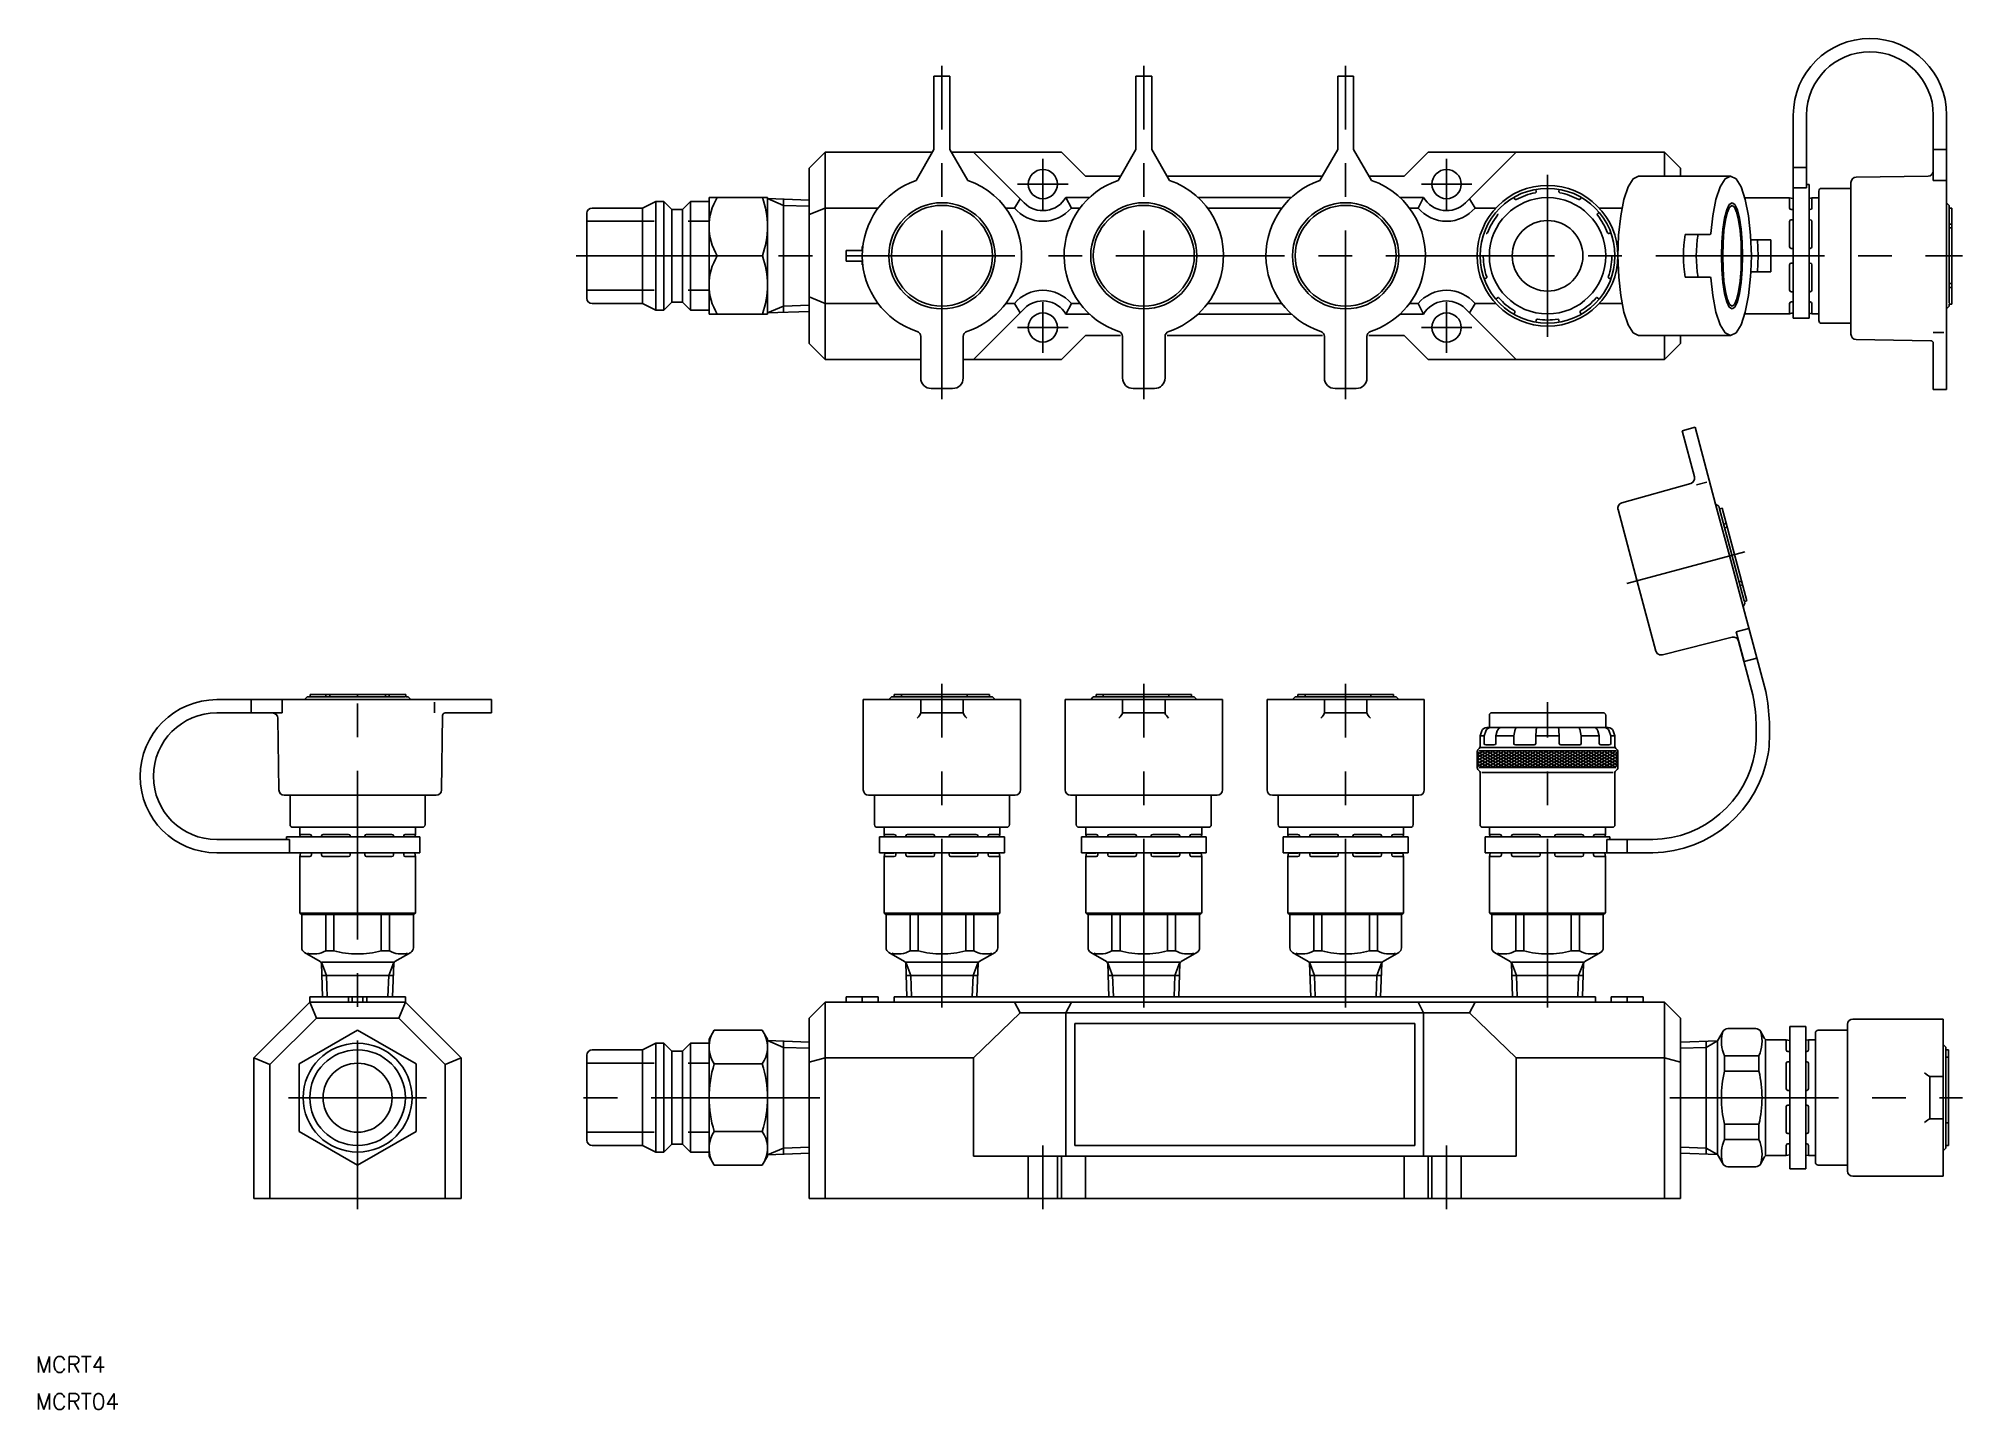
# Model space of a CAD drawing. Extents: x -60 to 302, y -59 to 199.
import ezdxf

# ---------------------------------------------------------------- set-up
doc = ezdxf.new("R2010")
doc.units = 0
doc.linetypes.add('CENTER', pattern=[50.8, 31.75, -6.35, 6.35, -6.35])
doc.linetypes.add('DASHED', pattern=[19.05, 12.7, -6.35])
doc.layers.get('0').update_dxf_attribs({"linetype": 'CONTINUOUS'})
doc.layers.add('CENTER', color=1, linetype='CENTER')
doc.styles.get("Standard").update_dxf_attribs({"font": 'txt.shx', "height": 3, "bigfont": 'bigfont.shx'})

msp = doc.modelspace()

# ---------------------------------------------------------------- texts
at = {"color": 7, "linetype": 'CONTINUOUS'}
for s, p in [('MCRT4', (-60.58, -51.73)), ('MCRT04', (-60.58, -58.73))]:
    msp.add_text(s, height=3, dxfattribs=at).set_placement(p)

# ---------------------------------------------------------------- linework, layer by layer
at = {"color": 7, "linetype": 'CONTINUOUS'}
for p, q in [((108.5, 178.55), (108.5, 192.35)), ((108.5, 192.35), (111.5, 192.35)), ((111.5, 192.35), (111.5, 178.55)), ((146.5, 178.55), (146.5, 192.35)), ((146.5, 192.35), (149.5, 192.35)), ((149.5, 192.35), (149.5, 178.55)), ((184.5, 178.55), (184.5, 192.35)), ((184.5, 192.35), (187.5, 192.35)), ((187.5, 192.35), (187.5, 178.55)), ((270.26, 171.35), (270.26, 185.05)), ((272.76, 185.05), (272.76, 171.35)), ((296.62, 174.55), (296.62, 185.05)), ((299.12, 185.05), (299.12, 172.75)), ((85, 175.05), (88, 178.05)), ((88, 139.05), (88, 178.05)), ((88, 178.05), (108.21, 178.05)), ((105.15, 172.75), (108.5, 178.55)), ((111.5, 178.55), (114.85, 172.75)), ((111.79, 178.05), (132.5, 178.05)), ((115.93, 178.05), (125.46, 168.52)), ((132.5, 178.05), (137, 173.55)), ((143.15, 172.75), (146.5, 178.55)), ((149.5, 178.55), (152.85, 172.75)), ((181.15, 172.75), (184.5, 178.55)), ((187.5, 178.55), (190.85, 172.75)), ((197, 173.55), (201.5, 178.05)), ((201.5, 178.05), (246, 178.05)), ((208.54, 168.52), (218.07, 178.05)), ((246, 178.05), (246, 173.55)), ((246, 178.05), (249, 175.05)), ((299.12, 178.55), (296.62, 178.55)), ((296.62, 178.55), (296.62, 172.75)), ((299.12, 172.75), (299.12, 178.55)), ((299.12, 178.55), (299.12, 178.55)), ((85, 158.55), (85, 175.05)), ((249, 175.05), (249, 173.55)), ((272.76, 175.2), (270.26, 175.2)), ((137, 173.55), (143.61, 173.55)), ((152.39, 173.55), (181.61, 173.55)), ((190.39, 173.55), (197, 173.55)), ((221.86, 170.67), (221.79, 171.06)), ((226.14, 170.67), (226.21, 171.06)), ((239.2, 171.54), (238.39, 169.16)), ((240.14, 173.04), (239.2, 171.54)), ((241.15, 173.55), (240.14, 173.04)), ((243.25, 173.55), (241.15, 173.55)), ((258.47, 173.55), (243.25, 173.55)), ((255.71, 169.16), (256.52, 171.54)), ((255.71, 169.16), (256.52, 171.54)), ((256.52, 171.54), (257.46, 173.04)), ((256.52, 171.54), (257.46, 173.04)), ((257.46, 173.04), (258.47, 173.55)), ((257.46, 173.04), (258.47, 173.55)), ((258.47, 173.55), (259.48, 173.04)), ((259.48, 173.04), (260.42, 171.54)), ((260.42, 171.54), (261.22, 169.16)), ((270.26, 160.2), (270.26, 171.35)), ((270.26, 171.35), (272.76, 171.35)), ((272.76, 171.35), (270.26, 171.35)), ((272.76, 171.35), (272.76, 171.95)), ((272.76, 171.95), (273.26, 171.95)), ((273.26, 171.95), (273.26, 146.8)), ((275.08, 158.55), (275.08, 170.75)), ((275.58, 171.25), (281.12, 171.25)), ((281.12, 143.77), (281.12, 172.35)), ((282.1, 173.35), (295.62, 173.55)), ((296.62, 172.75), (299.12, 172.75)), ((299.12, 172.75), (299.12, 168.55)), ((44.16, 167.55), (53.66, 167.55)), ((53.66, 167.55), (56.13, 168.8)), ((53.66, 167.55), (53.66, 158.55)), ((56.13, 168.8), (56.13, 158.55)), ((56.13, 168.8), (57.66, 168.8)), ((57.66, 168.8), (57.66, 158.55)), ((57.66, 168.8), (59.16, 167.3)), ((59.16, 167.3), (59.16, 158.55)), ((59.16, 167.3), (61.16, 167.3)), ((61.16, 167.3), (62.66, 168.8)), ((61.16, 167.3), (61.16, 158.55)), ((62.66, 168.8), (62.66, 158.55)), ((62.66, 168.8), (66.16, 168.8)), ((66.16, 168.8), (66.16, 169.55)), ((66.16, 169.55), (77.16, 169.55)), ((66.16, 168.8), (66.16, 158.55)), ((77.16, 169.55), (77.16, 169.28)), ((77.16, 169.31), (85, 169.03)), ((77.16, 169.28), (77.16, 158.55)), ((80.16, 158.55), (80.16, 169.2)), ((85, 166.31), (88, 167.55)), ((88, 167.55), (98, 167.55)), ((122, 167.55), (123.64, 167.55)), ((123.64, 167.55), (122, 167.55)), ((123.64, 167.55), (124.71, 169.28)), ((133.33, 169.55), (137.8, 169.55)), ((134.36, 167.55), (133.33, 169.55)), ((134.36, 167.55), (136, 167.55)), ((136, 167.55), (134.36, 167.55)), ((158.2, 169.55), (175.8, 169.55)), ((160, 167.55), (174, 167.55)), ((174, 167.55), (160, 167.55)), ((196.2, 169.55), (200.67, 169.55)), ((198, 167.55), (199.64, 167.55)), ((199.64, 167.55), (198, 167.55)), ((200.67, 169.55), (199.64, 167.55)), ((209.29, 169.28), (210.36, 167.55)), ((210.36, 167.55), (214.28, 167.55)), ((214.28, 167.55), (210.36, 167.55)), ((217.65, 169.55), (217.85, 169.2)), ((230.35, 169.55), (230.15, 169.2)), ((233.42, 166.46), (233.73, 166.71)), ((233.72, 167.55), (238.07, 167.55)), ((238.39, 169.16), (237.77, 166.05)), ((255.09, 166.05), (255.71, 169.16)), ((255.09, 166.05), (255.71, 169.16)), ((257.73, 167.21), (257.31, 165.62)), ((257.85, 166.78), (257.49, 165.27)), ((258.21, 168.21), (257.73, 167.21)), ((258.27, 167.73), (257.85, 166.78)), ((258.73, 168.55), (258.21, 168.21)), ((258.73, 168.05), (258.27, 167.73)), ((259.24, 168.21), (258.73, 168.55)), ((259.18, 167.73), (258.73, 168.05)), ((259.6, 166.78), (259.18, 167.73)), ((259.73, 167.21), (259.24, 168.21)), ((259.96, 165.27), (259.6, 166.78)), ((260.14, 165.62), (259.73, 167.21)), ((269.57, 169.45), (261.13, 169.45)), ((261.22, 169.16), (261.84, 166.05)), ((269.57, 169.45), (269.57, 167.54)), ((270.18, 169.33), (269.57, 169.45)), ((269.87, 167.24), (270.26, 167.24)), ((270.26, 169.33), (270.18, 169.33)), ((273.26, 169.35), (273.75, 169.45)), ((273.26, 167.24), (273.45, 167.24)), ((273.75, 167.54), (273.75, 169.45)), ((273.75, 169.45), (275.08, 169.45)), ((299.12, 168.55), (299.12, 158.55)), ((299.12, 168.55), (299.62, 168.05)), ((299.62, 168.05), (299.62, 167.5)), ((299.62, 167.5), (299.62, 149.6)), ((299.62, 167.5), (300.12, 167.5)), ((300.12, 167.5), (300.12, 149.47)), ((43.16, 158.55), (43.16, 166.55)), ((237.77, 166.05), (237.38, 162.44)), ((254.73, 162.74), (255.09, 166.05)), ((254.73, 162.74), (255.09, 166.05)), ((254.73, 162.74), (255.09, 166.05)), ((256.99, 163.55), (256.79, 161.14)), ((257.31, 165.62), (256.99, 163.55)), ((257.21, 163.3), (257.04, 161.01)), ((257.49, 165.27), (257.21, 163.3)), ((260.24, 163.3), (259.96, 165.27)), ((260.46, 163.55), (260.14, 165.62)), ((260.42, 161.01), (260.24, 163.3)), ((260.66, 161.14), (260.46, 163.55)), ((261.84, 166.05), (262.23, 162.44)), ((269.57, 162.63), (269.57, 165.02)), ((269.87, 165.32), (270.26, 165.32)), ((273.26, 165.32), (273.45, 165.32)), ((273.75, 165.02), (273.75, 162.63)), ((300.12, 164.52), (299.62, 164.52)), ((300.12, 163.79), (299.62, 163.79)), ((92, 158.55), (92, 159.55)), ((92, 159.55), (95, 159.55)), ((95, 159.55), (95, 160.29)), ((95, 160.29), (95.09, 160.23)), ((235.93, 162.89), (235.56, 162.76)), ((237.38, 162.44), (237.25, 158.55)), ((249.91, 162.56), (254.53, 162.56)), ((252.33, 162.56), (252.33, 162.56)), ((254.73, 162.74), (254.73, 162.74)), ((256.79, 161.14), (256.73, 158.55)), ((257.04, 161.01), (256.98, 158.55)), ((260.48, 158.55), (260.42, 161.01)), ((260.73, 158.55), (260.66, 161.14)), ((262.23, 162.44), (262.37, 158.55)), ((266.03, 161.55), (262.26, 161.55)), ((263.64, 158.55), (263.54, 161.55)), ((266.03, 155.55), (266.03, 161.55)), ((269.57, 162.63), (269.57, 160.24)), ((269.87, 159.94), (270.26, 159.94)), ((270.26, 146.8), (270.26, 160.2)), ((273.26, 159.94), (273.45, 159.94)), ((273.75, 160.24), (273.75, 162.63)), ((43.16, 158.55), (43.16, 150.55)), ((53.66, 149.55), (53.66, 158.55)), ((56.13, 148.3), (56.13, 158.55)), ((57.66, 148.3), (57.66, 158.55)), ((59.16, 149.8), (59.16, 158.55)), ((61.16, 149.8), (61.16, 158.55)), ((62.66, 148.3), (62.66, 158.55)), ((66.16, 148.3), (66.16, 158.55)), ((76.22, 158.55), (67.72, 158.55)), ((77.16, 147.83), (77.16, 158.55)), ((80.16, 158.55), (80.16, 147.91)), ((85, 158.55), (85, 142.05)), ((92, 158.55), (92, 157.55)), ((92, 157.55), (95, 157.55)), ((95, 157.55), (95, 156.82)), ((95, 156.82), (95.09, 156.88)), ((211.7, 158.55), (211.3, 158.55)), ((236.3, 158.55), (236.7, 158.55)), ((237.25, 158.55), (237.4, 154.55)), ((256.73, 158.55), (256.79, 155.97)), ((256.79, 155.97), (256.99, 153.55)), ((256.98, 158.55), (257.04, 156.1)), ((257.04, 156.1), (257.21, 153.8)), ((260.24, 153.8), (260.42, 156.1)), ((260.42, 156.1), (260.48, 158.55)), ((260.46, 153.55), (260.66, 155.97)), ((260.66, 155.97), (260.73, 158.55)), ((262.37, 158.55), (262.26, 155.55)), ((263.54, 155.55), (263.64, 158.55)), ((269.57, 154.48), (269.57, 156.87)), ((269.87, 157.17), (270.26, 157.17)), ((273.26, 157.17), (273.45, 157.17)), ((273.75, 156.87), (273.75, 154.48)), ((275.08, 158.55), (275.08, 146.35)), ((299.12, 148.55), (299.12, 158.55)), ((300.12, 158.55), (299.62, 158.55)), ((212.07, 154.22), (212.44, 154.35)), ((235.93, 154.21), (235.56, 154.35)), ((237.4, 154.55), (237.77, 151.05)), ((254.53, 154.55), (249.91, 154.55)), ((252.33, 154.55), (252.33, 154.55)), ((255.09, 151.05), (254.73, 154.38)), ((255.09, 151.05), (254.73, 154.38)), ((256.99, 153.55), (257.31, 151.48)), ((257.21, 153.8), (257.49, 151.84)), ((259.96, 151.84), (260.24, 153.8)), ((260.14, 151.48), (260.46, 153.55)), ((262.23, 154.67), (261.84, 151.05)), ((262.26, 155.55), (262.23, 154.67)), ((262.26, 155.55), (266.03, 155.55)), ((269.57, 154.48), (269.57, 152.09)), ((273.75, 152.09), (273.75, 154.48)), ((300.12, 153.32), (299.62, 153.32)), ((300.12, 152.59), (299.62, 152.59)), ((44.16, 149.55), (53.66, 149.55)), ((53.66, 149.55), (56.13, 148.3)), ((57.66, 148.3), (59.16, 149.8)), ((59.16, 149.8), (61.16, 149.8)), ((61.16, 149.8), (62.66, 148.3)), ((85, 150.8), (88, 149.55)), ((88, 149.55), (98, 149.55)), ((115.93, 139.05), (125.46, 148.59)), ((122, 149.55), (123.64, 149.55)), ((122, 149.55), (123.64, 149.55)), ((123.64, 149.55), (124.71, 147.83)), ((134.36, 149.55), (133.33, 147.55)), ((134.36, 149.55), (136, 149.55)), ((134.36, 149.55), (136, 149.55)), ((160, 149.55), (174, 149.55)), ((160, 149.55), (174, 149.55)), ((198, 149.55), (199.64, 149.55)), ((198, 149.55), (199.64, 149.55)), ((200.67, 147.55), (199.64, 149.55)), ((208.54, 148.59), (218.07, 139.05)), ((209.29, 147.83), (210.36, 149.55)), ((210.36, 149.55), (214.28, 149.55)), ((210.36, 149.55), (214.28, 149.55)), ((214.58, 150.65), (214.27, 150.39)), ((233.42, 150.65), (233.73, 150.39)), ((233.72, 149.55), (238.07, 149.55)), ((237.77, 151.05), (238.39, 147.95)), ((255.71, 147.95), (255.09, 151.05)), ((257.31, 151.48), (257.73, 149.89)), ((257.49, 151.84), (257.85, 150.33)), ((257.73, 149.89), (258.21, 148.89)), ((257.85, 150.33), (258.27, 149.38)), ((258.21, 148.89), (258.73, 148.55)), ((258.27, 149.38), (258.73, 149.05)), ((258.73, 149.05), (259.18, 149.38)), ((258.73, 148.55), (259.24, 148.89)), ((259.18, 149.38), (259.6, 150.33)), ((259.24, 148.89), (259.73, 149.89)), ((259.6, 150.33), (259.96, 151.84)), ((259.73, 149.89), (260.14, 151.48)), ((261.84, 151.05), (261.22, 147.95)), ((269.57, 147.65), (269.57, 149.57)), ((269.87, 151.79), (270.26, 151.79)), ((269.87, 149.87), (270.26, 149.87)), ((273.26, 151.79), (273.45, 151.79)), ((273.26, 149.87), (273.45, 149.87)), ((273.75, 149.57), (273.75, 147.65)), ((299.62, 149.05), (299.12, 148.55)), ((299.12, 148.55), (299.12, 148.54)), ((299.12, 148.55), (299.12, 133.34)), ((300.12, 149.47), (299.62, 149.47)), ((299.62, 149.47), (299.62, 149.05)), ((56.13, 148.3), (57.66, 148.3)), ((62.66, 148.3), (66.16, 148.3)), ((66.16, 148.3), (66.16, 147.55)), ((66.16, 147.55), (77.16, 147.55)), ((77.16, 147.8), (85, 148.08)), ((77.16, 147.55), (77.16, 147.83)), ((133.33, 147.55), (137.8, 147.55)), ((158.2, 147.55), (175.8, 147.55)), ((196.2, 147.55), (200.67, 147.55)), ((217.65, 147.56), (217.85, 147.9)), ((221.86, 146.44), (221.79, 146.05)), ((226.14, 146.44), (226.21, 146.05)), ((230.35, 147.56), (230.15, 147.9)), ((238.39, 147.95), (239.2, 145.56)), ((239.2, 145.56), (240.14, 144.06)), ((256.52, 145.56), (255.71, 147.95)), ((257.46, 144.06), (256.52, 145.56)), ((260.42, 145.56), (259.48, 144.06)), ((261.22, 147.95), (260.42, 145.56)), ((269.57, 147.65), (261.13, 147.65)), ((270.18, 147.78), (269.57, 147.65)), ((270.26, 147.78), (270.18, 147.78)), ((273.26, 146.8), (270.26, 146.8)), ((273.26, 147.75), (273.75, 147.65)), ((273.75, 147.65), (275.08, 147.65)), ((275.58, 145.85), (281.12, 145.85)), ((85, 142.05), (88, 139.05)), ((106, 135.55), (106, 143.33)), ((114, 143.36), (114, 135.55)), ((132.5, 139.05), (137, 143.55)), ((137, 143.55), (143.61, 143.55)), ((144, 135.55), (144, 143.33)), ((152, 143.36), (152, 135.55)), ((152.39, 143.55), (181.61, 143.55)), ((182, 135.55), (182, 143.33)), ((190, 143.36), (190, 135.55)), ((190.39, 143.55), (197, 143.55)), ((197, 143.55), (201.5, 139.05)), ((240.14, 144.06), (241.15, 143.55)), ((241.15, 143.55), (257.99, 143.55)), ((246, 139.05), (246, 143.55)), ((246, 139.05), (249, 142.05)), ((249, 142.05), (249, 143.55)), ((258.47, 143.55), (257.46, 144.06)), ((257.99, 143.55), (258.47, 143.55)), ((259.48, 144.06), (258.47, 143.55)), ((296.13, 142.56), (282.1, 142.77)), ((298.62, 144.1), (296.62, 144.1)), ((296.62, 133.34), (296.62, 142.06)), ((88, 139.05), (106, 139.05)), ((114, 139.05), (132.5, 139.05)), ((201.5, 139.05), (246, 139.05)), ((112, 133.55), (108, 133.55)), ((150, 133.55), (146, 133.55)), ((188, 133.55), (184, 133.55)), ((299.12, 133.34), (296.62, 133.34)), ((251.76, 126.25), (249.34, 125.6)), ((249.34, 125.6), (251.67, 116.91)), ((255.64, 111.76), (251.76, 126.25)), ((254, 115.94), (252.07, 115.42)), ((250.96, 115.68), (237.98, 112)), ((237.27, 110.77), (240.84, 97.44)), ((237.27, 110.77), (237.27, 110.77)), ((255.64, 111.76), (258.23, 102.1)), ((255.64, 111.76), (258.23, 102.1)), ((256.25, 111.41), (255.64, 111.76)), ((256.25, 111.41), (256.39, 110.87)), ((256.39, 110.87), (256.88, 111)), ((256.39, 110.87), (258.71, 102.23)), ((256.88, 111), (261.54, 93.59)), ((257.65, 108.12), (257.17, 107.99)), ((257.84, 107.42), (257.35, 107.29)), ((260.81, 92.44), (258.23, 102.1)), ((260.81, 92.44), (258.23, 102.1)), ((261.03, 93.59), (258.71, 102.23)), ((244.41, 84.11), (240.84, 97.44)), ((240.84, 97.44), (244.41, 84.11)), ((260.55, 97.3), (260.06, 97.17)), ((260.74, 96.6), (260.25, 96.47)), ((260.81, 92.44), (261.17, 93.05)), ((260.81, 92.44), (265.09, 76.5)), ((261.54, 93.59), (261.06, 93.46)), ((261.06, 93.46), (261.17, 93.05)), ((261.9, 88.39), (259.49, 87.74)), ((259.49, 87.74), (260.99, 82.14)), ((245.64, 83.41), (258.73, 86.71)), ((259.95, 86), (262.67, 75.86)), ((260.99, 82.14), (263.4, 82.78)), ((-26.5, 74.96), (-14.19, 74.96)), ((-16, 72.46), (-26.5, 72.46)), ((-20, 74.96), (-20, 72.46)), ((-14.19, 74.96), (-20, 74.96)), ((-20, 74.96), (-20, 74.96)), ((-20, 72.46), (-14.19, 72.46)), ((-14.19, 74.96), (-10, 74.96)), ((-14.19, 72.46), (-14.19, 74.96)), ((-10, 74.96), (-9.5, 75.46)), ((-10, 74.96), (0, 74.96)), ((-9.5, 75.46), (-8.95, 75.46)), ((-8.95, 75.46), (-8.95, 75.96)), ((-8.95, 75.96), (9.08, 75.96)), ((-8.95, 75.46), (8.95, 75.46)), ((-5.97, 75.96), (-5.97, 75.46)), ((-5.23, 75.96), (-5.23, 75.46)), ((0, 75.96), (0, 75.46)), ((0, 75.96), (0, 75.46)), ((10, 74.96), (0, 74.96)), ((5.24, 75.96), (5.24, 75.46)), ((5.97, 75.96), (5.97, 75.46)), ((9.08, 75.96), (9.08, 75.46)), ((9.08, 75.46), (9.5, 75.46)), ((9.5, 75.46), (10, 74.96)), ((10, 74.96), (10.01, 74.96)), ((10, 74.96), (10.01, 74.96)), ((10, 74.96), (25.22, 74.96)), ((14.46, 74.46), (14.46, 72.46)), ((25.22, 72.46), (16.49, 72.46)), ((25.22, 74.96), (25.22, 72.46)), ((95.2, 57.96), (95.2, 74.96)), ((95.2, 74.96), (100, 74.96)), ((100, 74.96), (100.5, 75.46)), ((100, 74.96), (120, 74.96)), ((100.5, 75.46), (101.02, 75.46)), ((101.02, 75.46), (101.02, 75.96)), ((101.02, 75.96), (118.98, 75.96)), ((118.98, 75.46), (101.02, 75.46)), ((102.38, 75.96), (102.38, 75.46)), ((106, 72.46), (106, 74.96)), ((114, 72.46), (106, 72.46)), ((106, 72.46), (106, 72.42)), ((110, 75.96), (110, 75.46)), ((114, 74.96), (114, 72.46)), ((114, 72.46), (114, 72.42)), ((114.74, 75.96), (114.74, 75.46)), ((118.98, 75.96), (118.98, 75.46)), ((118.98, 75.46), (119.5, 75.46)), ((119.5, 75.46), (120, 74.96)), ((120, 74.96), (120.01, 74.96)), ((120, 74.96), (124.8, 74.96)), ((124.8, 74.96), (124.8, 57.96)), ((133.2, 57.96), (133.2, 74.96)), ((133.2, 74.96), (138, 74.96)), ((138, 74.96), (138.5, 75.46)), ((138, 74.96), (158, 74.96)), ((138.5, 75.46), (139.02, 75.46)), ((139.02, 75.46), (139.02, 75.96)), ((139.02, 75.96), (156.98, 75.96)), ((156.98, 75.46), (139.02, 75.46)), ((140.38, 75.96), (140.38, 75.46)), ((144, 72.46), (144, 74.96)), ((152, 72.46), (144, 72.46)), ((144, 72.46), (144, 72.42)), ((148, 75.96), (148, 75.46)), ((152, 74.96), (152, 72.46)), ((152, 72.46), (152, 72.42)), ((152.74, 75.96), (152.74, 75.46)), ((156.98, 75.96), (156.98, 75.46)), ((156.98, 75.46), (157.5, 75.46)), ((157.5, 75.46), (158, 74.96)), ((158, 74.96), (158.01, 74.96)), ((158, 74.96), (162.8, 74.96)), ((162.8, 74.96), (162.8, 57.96)), ((171.2, 57.96), (171.2, 74.96)), ((171.2, 74.96), (176, 74.96)), ((176, 74.96), (176.5, 75.46)), ((176, 74.96), (196, 74.96)), ((176.5, 75.46), (177.02, 75.46)), ((177.02, 75.46), (177.02, 75.96)), ((177.02, 75.96), (194.98, 75.96)), ((194.98, 75.46), (177.02, 75.46)), ((178.38, 75.96), (178.38, 75.46)), ((182, 72.46), (182, 74.96)), ((190, 72.46), (182, 72.46)), ((182, 72.46), (182, 72.42)), ((186, 75.96), (186, 75.46)), ((190, 74.96), (190, 72.46)), ((190, 72.46), (190, 72.42)), ((190.74, 75.96), (190.74, 75.46)), ((194.98, 75.96), (194.98, 75.46)), ((194.98, 75.46), (195.5, 75.46)), ((195.5, 75.46), (196, 74.96)), ((196, 74.96), (196.01, 74.96)), ((196, 74.96), (200.8, 74.96)), ((200.8, 74.96), (200.8, 57.96)), ((224, 72.5), (213.55, 72.5)), ((224, 72.5), (213.55, 72.5)), ((224, 72.5), (234.45, 72.5)), ((224, 72.5), (234.45, 72.5)), ((-14.8, 57.94), (-15, 71.46)), ((15.99, 71.97), (15.79, 57.94)), ((105.56, 71.74), (105.32, 71.46)), ((105.75, 71.98), (105.56, 71.74)), ((105.89, 72.18), (105.75, 71.98)), ((105.97, 72.32), (105.89, 72.18)), ((106, 72.42), (105.97, 72.32)), ((114, 72.42), (114.03, 72.32)), ((114.03, 72.32), (114.11, 72.18)), ((114.11, 72.18), (114.25, 71.98)), ((114.25, 71.98), (114.44, 71.74)), ((114.44, 71.74), (114.68, 71.46)), ((143.56, 71.74), (143.32, 71.46)), ((143.75, 71.98), (143.56, 71.74)), ((143.89, 72.18), (143.75, 71.98)), ((143.97, 72.32), (143.89, 72.18)), ((144, 72.42), (143.97, 72.32)), ((152, 72.42), (152.03, 72.32)), ((152.03, 72.32), (152.11, 72.18)), ((152.11, 72.18), (152.25, 71.98)), ((152.25, 71.98), (152.44, 71.74)), ((152.44, 71.74), (152.68, 71.46)), ((181.56, 71.74), (181.32, 71.46)), ((181.75, 71.98), (181.56, 71.74)), ((181.89, 72.18), (181.75, 71.98)), ((181.97, 72.32), (181.89, 72.18)), ((182, 72.42), (181.97, 72.32)), ((190, 72.42), (190.03, 72.32)), ((190.03, 72.32), (190.11, 72.18)), ((190.11, 72.18), (190.25, 71.98)), ((190.25, 71.98), (190.44, 71.74)), ((190.44, 71.74), (190.68, 71.46)), ((211.64, 69.06), (211.3, 68.12)), ((212.4, 69.04), (212.07, 68.12)), ((224, 69.72), (212.58, 69.72)), ((224, 69.72), (213, 69.72)), ((224, 69.72), (213, 69.72)), ((224, 69.72), (213, 69.72)), ((213.05, 72), (213.05, 69.72)), ((213.05, 72), (213.05, 69.72)), ((214.27, 68.12), (214.55, 69.06)), ((214.55, 69.06), (214.57, 69.14)), ((214.57, 69.14), (214.62, 69.25)), ((214.62, 69.25), (214.68, 69.36)), ((214.68, 69.36), (214.74, 69.45)), ((214.74, 69.45), (214.82, 69.53)), ((214.82, 69.53), (214.9, 69.59)), ((214.9, 69.59), (214.99, 69.65)), ((214.99, 69.65), (215.08, 69.69)), ((215.08, 69.69), (215.17, 69.71)), ((215.17, 69.71), (215.27, 69.72)), ((217.83, 69.06), (217.65, 68.12)), ((217.85, 69.14), (217.83, 69.06)), ((217.88, 69.25), (217.85, 69.14)), ((217.91, 69.36), (217.88, 69.25)), ((217.96, 69.45), (217.91, 69.36)), ((218.01, 69.53), (217.96, 69.45)), ((218.06, 69.59), (218.01, 69.53)), ((218.12, 69.65), (218.06, 69.59)), ((218.18, 69.69), (218.12, 69.65)), ((218.24, 69.71), (218.18, 69.69)), ((218.3, 69.72), (218.24, 69.71)), ((221.79, 68.12), (221.86, 69.06)), ((221.86, 69.14), (221.87, 69.25)), ((221.86, 69.06), (221.86, 69.14)), ((221.87, 69.25), (221.89, 69.36)), ((221.89, 69.36), (221.9, 69.45)), ((221.9, 69.45), (221.92, 69.53)), ((221.92, 69.53), (221.94, 69.59)), ((221.94, 69.59), (221.96, 69.65)), ((221.96, 69.65), (221.98, 69.69)), ((221.98, 69.69), (222, 69.71)), ((222, 69.71), (222.02, 69.72)), ((224, 69.72), (235.42, 69.72)), ((224, 69.72), (235, 69.72)), ((224, 69.72), (235, 69.72)), ((224, 69.72), (235, 69.72)), ((226, 69.71), (225.98, 69.72)), ((226.02, 69.69), (226, 69.71)), ((226.04, 69.65), (226.02, 69.69)), ((226.06, 69.59), (226.04, 69.65)), ((226.08, 69.53), (226.06, 69.59)), ((226.1, 69.45), (226.08, 69.53)), ((226.11, 69.36), (226.1, 69.45)), ((226.13, 69.25), (226.11, 69.36)), ((226.14, 69.14), (226.13, 69.25)), ((226.14, 69.06), (226.14, 69.14)), ((226.21, 68.12), (226.14, 69.06)), ((229.7, 69.72), (229.76, 69.71)), ((229.76, 69.71), (229.82, 69.69)), ((229.82, 69.69), (229.88, 69.65)), ((229.88, 69.65), (229.94, 69.59)), ((229.94, 69.59), (229.99, 69.53)), ((229.99, 69.53), (230.04, 69.45)), ((230.04, 69.45), (230.09, 69.36)), ((230.09, 69.36), (230.12, 69.25)), ((230.12, 69.25), (230.15, 69.14)), ((230.15, 69.14), (230.17, 69.06)), ((230.17, 69.06), (230.35, 68.12)), ((232.83, 69.71), (232.73, 69.72)), ((232.92, 69.69), (232.83, 69.71)), ((233.01, 69.65), (232.92, 69.69)), ((233.1, 69.59), (233.01, 69.65)), ((233.18, 69.53), (233.1, 69.59)), ((233.26, 69.45), (233.18, 69.53)), ((233.32, 69.36), (233.26, 69.45)), ((233.38, 69.25), (233.32, 69.36)), ((233.43, 69.14), (233.38, 69.25)), ((233.45, 69.06), (233.43, 69.14)), ((233.73, 68.12), (233.45, 69.06)), ((234.95, 72), (234.95, 69.72)), ((234.95, 72), (234.95, 69.72)), ((235.6, 69.04), (235.93, 68.12)), ((236.36, 69.06), (236.7, 68.12)), ((211.15, 65.77), (210.9, 65.51)), ((224, 65.35), (211.1, 65.35)), ((212.07, 68.12), (211.3, 68.12)), ((211.3, 68.12), (211.3, 66.13)), ((211.4, 65.92), (224, 65.92)), ((212.07, 68.12), (212.07, 66.72)), ((212.37, 66.42), (213.97, 66.42)), ((217.65, 68.12), (214.27, 68.12)), ((214.27, 66.72), (214.27, 68.12)), ((217.65, 68.12), (217.65, 66.72)), ((217.95, 66.42), (221.49, 66.42)), ((221.79, 66.72), (221.79, 68.12)), ((221.79, 68.12), (226.21, 68.12)), ((236.6, 65.92), (224, 65.92)), ((224, 65.35), (236.9, 65.35)), ((226.21, 66.72), (226.21, 68.12)), ((230.05, 66.42), (226.51, 66.42)), ((230.35, 68.12), (233.73, 68.12)), ((230.35, 68.12), (230.35, 66.72)), ((233.73, 66.72), (233.73, 68.12)), ((235.63, 66.42), (234.03, 66.42)), ((235.93, 68.12), (236.7, 68.12)), ((235.93, 68.12), (235.93, 66.72)), ((236.7, 68.12), (236.7, 66.13)), ((236.85, 65.77), (237.1, 65.51)), ((210.75, 64.05), (212.67, 65.16)), ((210.75, 63.48), (213.67, 65.16)), ((210.75, 62.9), (214.67, 65.16)), ((210.75, 62.32), (215.67, 65.16)), ((210.75, 64.63), (211.67, 65.16)), ((210.75, 65.16), (210.75, 62.18)), ((210.75, 64.6), (214.94, 62.18)), ((210.75, 64.02), (213.94, 62.18)), ((210.75, 63.44), (212.94, 62.18)), ((210.75, 62.86), (211.94, 62.18)), ((210.75, 62.28), (210.94, 62.18)), ((210.77, 65.16), (215.94, 62.18)), ((210.9, 61.82), (211.15, 61.56)), ((224, 62.18), (211.15, 62.18)), ((211.5, 62.18), (216.67, 65.16)), ((211.77, 65.16), (216.94, 62.18)), ((212.5, 62.18), (217.67, 65.16)), ((212.77, 65.16), (217.94, 62.18)), ((213.5, 62.18), (218.67, 65.16)), ((213.77, 65.16), (218.94, 62.18)), ((214.5, 62.18), (219.67, 65.16)), ((214.77, 65.16), (219.94, 62.18)), ((215.5, 62.18), (220.67, 65.16)), ((215.77, 65.16), (220.94, 62.18)), ((216.5, 62.18), (221.67, 65.16)), ((216.77, 65.16), (221.94, 62.18)), ((217.5, 62.18), (222.67, 65.16)), ((217.77, 65.16), (222.94, 62.18)), ((218.5, 62.18), (223.67, 65.16)), ((218.77, 65.16), (223.94, 62.18)), ((219.5, 62.18), (224.67, 65.16)), ((219.77, 65.16), (224.94, 62.18)), ((220.5, 62.18), (225.67, 65.16)), ((220.77, 65.16), (225.94, 62.18)), ((221.5, 62.18), (226.67, 65.16)), ((221.77, 65.16), (226.94, 62.18)), ((222.5, 62.18), (227.67, 65.16)), ((222.77, 65.16), (227.94, 62.18)), ((223.5, 62.18), (228.67, 65.16)), ((223.77, 65.16), (228.94, 62.18)), ((224, 62.18), (236.85, 62.18)), ((224.5, 62.18), (229.67, 65.16)), ((224.77, 65.16), (229.94, 62.18)), ((225.5, 62.18), (230.67, 65.16)), ((225.77, 65.16), (230.94, 62.18)), ((226.5, 62.18), (231.67, 65.16)), ((226.77, 65.16), (231.94, 62.18)), ((227.5, 62.18), (232.67, 65.16)), ((227.77, 65.16), (232.94, 62.18)), ((228.5, 62.18), (233.67, 65.16)), ((228.77, 65.16), (233.94, 62.18)), ((229.5, 62.18), (234.67, 65.16)), ((229.77, 65.16), (234.94, 62.18)), ((230.5, 62.18), (235.67, 65.16)), ((230.77, 65.16), (235.94, 62.18)), ((231.5, 62.18), (236.67, 65.16)), ((231.77, 65.16), (236.94, 62.18)), ((232.5, 62.18), (237.25, 64.92)), ((232.77, 65.16), (237.25, 62.57)), ((233.5, 62.18), (237.25, 64.34)), ((233.77, 65.16), (237.25, 63.15)), ((234.5, 62.18), (237.25, 63.76)), ((234.77, 65.16), (237.25, 63.73)), ((235.5, 62.18), (237.25, 63.19)), ((235.77, 65.16), (237.25, 64.31)), ((236.5, 62.18), (237.25, 62.61)), ((236.77, 65.16), (237.25, 64.88)), ((237.1, 61.82), (236.85, 61.56)), ((237.25, 65.16), (237.25, 62.18)), ((211.3, 61.21), (211.3, 51.42)), ((224, 61.21), (211.64, 61.21)), ((224, 61.21), (236.36, 61.21)), ((236.7, 61.21), (236.7, 51.42)), ((14.79, 56.96), (-13.8, 56.96)), ((-12.7, 51.42), (-12.7, 56.96)), ((12.7, 51.42), (12.7, 56.96)), ((123.8, 56.96), (96.2, 56.96)), ((97.3, 51.42), (97.3, 56.96)), ((122.7, 51.42), (122.7, 56.96)), ((161.8, 56.96), (134.2, 56.96)), ((135.3, 51.42), (135.3, 56.96)), ((160.7, 51.42), (160.7, 56.96)), ((199.8, 56.96), (172.2, 56.96)), ((173.3, 51.42), (173.3, 56.96)), ((198.7, 51.42), (198.7, 56.96)), ((0, 50.92), (-12.2, 50.92)), ((-10.9, 49.59), (-10.9, 50.92)), ((0, 50.92), (12.2, 50.92)), ((10.9, 49.59), (10.9, 50.92)), ((110, 50.92), (97.8, 50.92)), ((99.1, 49.59), (99.1, 50.92)), ((110, 50.92), (122.2, 50.92)), ((120.9, 49.59), (120.9, 50.92)), ((148, 50.92), (135.8, 50.92)), ((137.1, 49.59), (137.1, 50.92)), ((148, 50.92), (160.2, 50.92)), ((158.9, 49.59), (158.9, 50.92)), ((186, 50.92), (173.8, 50.92)), ((175.1, 49.59), (175.1, 50.92)), ((186, 50.92), (198.2, 50.92)), ((196.9, 49.59), (196.9, 50.92)), ((211.8, 50.92), (224, 50.92)), ((213.1, 49.59), (213.1, 50.92)), ((213.1, 49.59), (213.1, 50.92)), ((236.2, 50.92), (224, 50.92)), ((234.9, 49.59), (234.9, 50.92)), ((-26.5, 48.6), (-12.79, 48.6)), ((-13.4, 48.6), (-13.4, 49.1)), ((-13.4, 49.1), (11.75, 49.1)), ((-12.79, 48.6), (-13.4, 48.6)), ((-12.79, 48.6), (-12.79, 46.1)), ((-12.79, 46.1), (-12.79, 48.6)), ((-8.98, 49.59), (-10.9, 49.59)), ((-10.8, 49.1), (-10.9, 49.59)), ((-8.68, 49.1), (-8.68, 49.29)), ((-6.77, 49.1), (-6.77, 49.29)), ((-6.47, 49.59), (-4.08, 49.59)), ((-1.68, 49.59), (-4.08, 49.59)), ((-1.38, 49.1), (-1.38, 49.29)), ((1.38, 49.1), (1.38, 49.29)), ((1.68, 49.59), (4.08, 49.59)), ((6.47, 49.59), (4.08, 49.59)), ((6.77, 49.1), (6.77, 49.29)), ((8.68, 49.1), (8.68, 49.29)), ((8.98, 49.59), (10.9, 49.59)), ((10.8, 49.1), (10.9, 49.59)), ((11.75, 49.1), (11.75, 46.1)), ((121.75, 49.1), (98.25, 49.1)), ((98.25, 49.1), (98.25, 46.1)), ((101.02, 49.59), (99.1, 49.59)), ((99.2, 49.1), (99.1, 49.59)), ((101.32, 49.1), (101.32, 49.29)), ((103.23, 49.1), (103.23, 49.29)), ((103.53, 49.59), (105.92, 49.59)), ((108.32, 49.59), (105.92, 49.59)), ((108.62, 49.1), (108.62, 49.29)), ((111.38, 49.1), (111.38, 49.29)), ((111.68, 49.59), (114.08, 49.59)), ((116.47, 49.59), (114.08, 49.59)), ((116.77, 49.1), (116.77, 49.29)), ((118.68, 49.1), (118.68, 49.29)), ((118.98, 49.59), (120.9, 49.59)), ((120.8, 49.1), (120.9, 49.59)), ((121.75, 46.1), (121.75, 49.1)), ((159.75, 49.1), (136.25, 49.1)), ((136.25, 49.1), (136.25, 46.1)), ((139.02, 49.59), (137.1, 49.59)), ((137.2, 49.1), (137.1, 49.59)), ((139.32, 49.1), (139.32, 49.29)), ((141.23, 49.1), (141.23, 49.29)), ((141.53, 49.59), (143.92, 49.59)), ((146.32, 49.59), (143.92, 49.59)), ((146.62, 49.1), (146.62, 49.29)), ((149.38, 49.1), (149.38, 49.29)), ((149.68, 49.59), (152.08, 49.59)), ((154.47, 49.59), (152.08, 49.59)), ((154.77, 49.1), (154.77, 49.29)), ((156.68, 49.1), (156.68, 49.29)), ((156.98, 49.59), (158.9, 49.59)), ((158.8, 49.1), (158.9, 49.59)), ((159.75, 46.1), (159.75, 49.1)), ((197.75, 49.1), (174.25, 49.1)), ((174.25, 49.1), (174.25, 46.1)), ((177.02, 49.59), (175.1, 49.59)), ((175.2, 49.1), (175.1, 49.59)), ((177.32, 49.1), (177.32, 49.29)), ((179.23, 49.1), (179.23, 49.29)), ((179.53, 49.59), (181.92, 49.59)), ((184.32, 49.59), (181.92, 49.59)), ((184.62, 49.1), (184.62, 49.29)), ((187.38, 49.1), (187.38, 49.29)), ((187.68, 49.59), (190.08, 49.59)), ((192.47, 49.59), (190.08, 49.59)), ((192.77, 49.1), (192.77, 49.29)), ((194.68, 49.1), (194.68, 49.29)), ((194.98, 49.59), (196.9, 49.59)), ((196.8, 49.1), (196.9, 49.59)), ((197.75, 46.1), (197.75, 49.1)), ((235.75, 49.1), (212.25, 49.1)), ((212.25, 49.1), (212.25, 46.1)), ((215.02, 49.59), (213.1, 49.59)), ((213.2, 49.1), (213.1, 49.59)), ((213.2, 49.1), (213.1, 49.59)), ((215.32, 49.1), (215.32, 49.29)), ((217.23, 49.1), (217.23, 49.29)), ((217.53, 49.59), (219.92, 49.59)), ((222.32, 49.59), (219.92, 49.59)), ((222.62, 49.1), (222.62, 49.29)), ((225.38, 49.1), (225.38, 49.29)), ((225.68, 49.59), (228.08, 49.59)), ((230.47, 49.59), (228.08, 49.59)), ((230.77, 49.1), (230.77, 49.29)), ((232.68, 49.1), (232.68, 49.29)), ((232.98, 49.59), (234.9, 49.59)), ((234.8, 49.1), (234.9, 49.59)), ((235.14, 46.1), (235.14, 48.6)), ((235.14, 48.6), (243.81, 48.6)), ((235.14, 46.1), (235.14, 48.6)), ((235.14, 48.6), (235.75, 48.6)), ((235.75, 48.6), (235.75, 49.1)), ((239, 48.6), (239, 46.1)), ((-12.79, 46.1), (-26.5, 46.1)), ((-1.65, 46.1), (-12.79, 46.1)), ((-10.77, 46.02), (-10.9, 45.41)), ((-10.9, 45.41), (-8.98, 45.41)), ((-10.9, 45.41), (-10.9, 34.85)), ((-10.77, 46.1), (-10.77, 46.02)), ((-8.68, 45.71), (-8.68, 46.1)), ((-6.77, 45.71), (-6.77, 46.1)), ((-4.08, 45.41), (-6.47, 45.41)), ((-4.08, 45.41), (-1.68, 45.41)), ((11.75, 46.1), (-1.65, 46.1)), ((-1.38, 45.71), (-1.38, 46.1)), ((1.38, 45.71), (1.38, 46.1)), ((4.08, 45.41), (1.68, 45.41)), ((4.08, 45.41), (6.47, 45.41)), ((6.77, 45.71), (6.77, 46.1)), ((8.68, 45.71), (8.68, 46.1)), ((10.9, 45.41), (8.98, 45.41)), ((10.77, 46.1), (10.77, 46.02)), ((10.77, 46.02), (10.9, 45.41)), ((10.9, 45.41), (10.9, 34.85)), ((98.25, 46.1), (121.75, 46.1)), ((99.23, 46.02), (99.1, 45.41)), ((99.1, 45.41), (101.02, 45.41)), ((99.1, 45.41), (99.1, 34.85)), ((99.23, 46.1), (99.23, 46.02)), ((99.23, 46.02), (100.82, 46.02)), ((101.32, 45.71), (101.32, 46.1)), ((103.23, 45.71), (103.23, 46.1)), ((105.92, 45.41), (103.53, 45.41)), ((105.92, 46.02), (103.83, 46.02)), ((105.92, 46.02), (108.02, 46.02)), ((105.92, 45.41), (108.32, 45.41)), ((108.62, 45.71), (108.62, 46.1)), ((111.38, 45.71), (111.38, 46.1)), ((114.08, 45.41), (111.68, 45.41)), ((114.08, 46.02), (111.98, 46.02)), ((114.08, 46.02), (116.17, 46.02)), ((114.08, 45.41), (116.47, 45.41)), ((116.77, 45.71), (116.77, 46.1)), ((118.68, 45.71), (118.68, 46.1)), ((120.9, 45.41), (118.98, 45.41)), ((120.77, 46.02), (119.18, 46.02)), ((120.77, 46.1), (120.77, 46.02)), ((120.77, 46.02), (120.9, 45.41)), ((120.9, 45.41), (120.9, 34.85)), ((136.25, 46.1), (159.75, 46.1)), ((137.23, 46.02), (137.1, 45.41)), ((137.1, 45.41), (139.02, 45.41)), ((137.1, 45.41), (137.1, 34.85)), ((137.23, 46.1), (137.23, 46.02)), ((137.23, 46.02), (138.82, 46.02)), ((139.32, 45.71), (139.32, 46.1)), ((141.23, 45.71), (141.23, 46.1)), ((143.92, 45.41), (141.53, 45.41)), ((143.92, 46.02), (141.83, 46.02)), ((143.92, 46.02), (146.02, 46.02)), ((143.92, 45.41), (146.32, 45.41)), ((146.62, 45.71), (146.62, 46.1)), ((149.38, 45.71), (149.38, 46.1)), ((152.08, 45.41), (149.68, 45.41)), ((152.08, 46.02), (149.98, 46.02)), ((152.08, 46.02), (154.17, 46.02)), ((152.08, 45.41), (154.47, 45.41)), ((154.77, 45.71), (154.77, 46.1)), ((156.68, 45.71), (156.68, 46.1)), ((158.9, 45.41), (156.98, 45.41)), ((158.77, 46.02), (157.18, 46.02)), ((158.77, 46.1), (158.77, 46.02)), ((158.77, 46.02), (158.9, 45.41)), ((158.9, 45.41), (158.9, 34.85)), ((174.25, 46.1), (197.75, 46.1)), ((175.23, 46.02), (175.1, 45.41)), ((175.1, 45.41), (177.02, 45.41)), ((175.1, 45.41), (175.1, 34.85)), ((175.23, 46.1), (175.23, 46.02)), ((175.23, 46.02), (176.82, 46.02)), ((177.32, 45.71), (177.32, 46.1)), ((179.23, 45.71), (179.23, 46.1)), ((181.92, 45.41), (179.53, 45.41)), ((181.92, 46.02), (179.83, 46.02)), ((181.92, 46.02), (184.02, 46.02)), ((181.92, 45.41), (184.32, 45.41)), ((184.62, 45.71), (184.62, 46.1)), ((187.38, 45.71), (187.38, 46.1)), ((190.08, 45.41), (187.68, 45.41)), ((190.08, 46.02), (187.98, 46.02)), ((190.08, 46.02), (192.17, 46.02)), ((190.08, 45.41), (192.47, 45.41)), ((192.77, 45.71), (192.77, 46.1)), ((194.68, 45.71), (194.68, 46.1)), ((196.9, 45.41), (194.98, 45.41)), ((196.77, 46.02), (195.18, 46.02)), ((196.77, 46.1), (196.77, 46.02)), ((196.77, 46.02), (196.9, 45.41)), ((196.9, 45.41), (196.9, 34.85)), ((212.25, 46.1), (224, 46.1)), ((213.23, 46.02), (213.1, 45.41)), ((213.1, 45.41), (215.02, 45.41)), ((213.1, 45.41), (213.1, 34.85)), ((213.23, 46.1), (213.23, 46.02)), ((215.32, 45.71), (215.32, 46.1)), ((217.23, 45.71), (217.23, 46.1)), ((219.92, 45.41), (217.53, 45.41)), ((219.92, 45.41), (222.32, 45.41)), ((222.62, 45.71), (222.62, 46.1)), ((224, 46.1), (235.14, 46.1)), ((225.38, 45.71), (225.38, 46.1)), ((228.08, 45.41), (225.68, 45.41)), ((228.08, 45.41), (230.47, 45.41)), ((230.77, 45.71), (230.77, 46.1)), ((232.68, 45.71), (232.68, 46.1)), ((234.9, 45.41), (232.98, 45.41)), ((234.77, 46.1), (234.77, 46.02)), ((234.77, 46.02), (234.9, 45.41)), ((234.9, 45.41), (234.9, 34.85)), ((235.14, 46.1), (243.83, 46.1)), ((-10.86, 34.73), (0, 34.73)), ((-10.8, 34.67), (-10.5, 34.5)), ((-10.5, 34.5), (0, 34.5)), ((-10.5, 34.5), (-10.5, 28.22)), ((-5.99, 27.64), (-5.99, 34.5)), ((-4.47, 34.5), (-4.47, 27.64)), ((10.86, 34.73), (0, 34.73)), ((10.5, 34.5), (0, 34.5)), ((4.47, 34.5), (4.47, 27.64)), ((5.99, 27.64), (5.99, 34.5)), ((10.8, 34.67), (10.5, 34.5)), ((10.5, 34.5), (10.5, 28.22)), ((99.14, 34.73), (110, 34.73)), ((99.2, 34.67), (99.5, 34.5)), ((99.5, 34.5), (110, 34.5)), ((99.5, 34.5), (99.5, 28.22)), ((104.01, 27.64), (104.01, 34.5)), ((105.53, 34.5), (105.53, 27.64)), ((120.86, 34.73), (110, 34.73)), ((120.5, 34.5), (110, 34.5)), ((114.47, 34.5), (114.47, 27.64)), ((115.99, 27.64), (115.99, 34.5)), ((120.8, 34.67), (120.5, 34.5)), ((120.5, 34.5), (120.5, 28.22)), ((137.14, 34.73), (148, 34.73)), ((137.2, 34.67), (137.5, 34.5)), ((137.5, 34.5), (148, 34.5)), ((137.5, 34.5), (137.5, 28.22)), ((142.01, 27.64), (142.01, 34.5)), ((143.53, 34.5), (143.53, 27.64)), ((158.86, 34.73), (148, 34.73)), ((158.5, 34.5), (148, 34.5)), ((152.47, 34.5), (152.47, 27.64)), ((153.99, 27.64), (153.99, 34.5)), ((158.8, 34.67), (158.5, 34.5)), ((158.5, 34.5), (158.5, 28.22)), ((175.14, 34.73), (186, 34.73)), ((175.2, 34.67), (175.5, 34.5)), ((175.5, 34.5), (186, 34.5)), ((175.5, 34.5), (175.5, 28.22)), ((180.01, 27.64), (180.01, 34.5)), ((181.53, 34.5), (181.53, 27.64)), ((196.86, 34.73), (186, 34.73)), ((196.5, 34.5), (186, 34.5)), ((190.47, 34.5), (190.47, 27.64)), ((191.99, 27.64), (191.99, 34.5)), ((196.8, 34.67), (196.5, 34.5)), ((196.5, 34.5), (196.5, 28.22)), ((213.14, 34.73), (224, 34.73)), ((213.2, 34.67), (213.5, 34.5)), ((213.5, 34.5), (224, 34.5)), ((213.5, 34.5), (213.5, 28.22)), ((218.01, 27.64), (218.01, 34.5)), ((219.53, 34.5), (219.53, 27.64)), ((234.86, 34.73), (224, 34.73)), ((234.5, 34.5), (224, 34.5)), ((228.47, 34.5), (228.47, 27.64)), ((229.99, 27.64), (229.99, 34.5)), ((234.8, 34.67), (234.5, 34.5)), ((234.5, 34.5), (234.5, 28.22)), ((-10, 27.35), (-7.04, 25.64)), ((-6.81, 25.51), (6.81, 25.51)), ((-4.47, 27.64), (-5.99, 27.64)), ((4.47, 27.64), (5.99, 27.64)), ((10, 27.35), (7.04, 25.64)), ((100, 27.35), (102.96, 25.64)), ((103.19, 25.51), (116.81, 25.51)), ((105.53, 27.64), (104.01, 27.64)), ((114.47, 27.64), (115.99, 27.64)), ((120, 27.35), (117.04, 25.64)), ((138, 27.35), (140.96, 25.64)), ((141.19, 25.51), (154.81, 25.51)), ((143.53, 27.64), (142.01, 27.64)), ((152.47, 27.64), (153.99, 27.64)), ((158, 27.35), (155.04, 25.64)), ((176, 27.35), (178.96, 25.64)), ((179.19, 25.51), (192.81, 25.51)), ((181.53, 27.64), (180.01, 27.64)), ((190.47, 27.64), (191.99, 27.64)), ((196, 27.35), (193.04, 25.64)), ((214, 27.35), (216.96, 25.64)), ((217.19, 25.51), (230.81, 25.51)), ((219.53, 27.64), (218.01, 27.64)), ((228.47, 27.64), (229.99, 27.64)), ((234, 27.35), (231.04, 25.64)), ((-6.8, 25.31), (-6.58, 19)), ((-6.71, 23), (6.72, 23)), ((6.8, 25.31), (6.58, 19)), ((103.2, 25.31), (103.42, 19)), ((103.29, 23), (116.72, 23)), ((116.8, 25.31), (116.58, 19)), ((141.2, 25.31), (141.42, 19)), ((141.29, 23), (154.72, 23)), ((154.8, 25.31), (154.58, 19)), ((179.2, 25.31), (179.42, 19)), ((179.29, 23), (192.72, 23)), ((192.8, 25.31), (192.58, 19)), ((217.2, 25.31), (217.42, 19)), ((217.29, 23), (230.72, 23)), ((230.8, 25.31), (230.58, 19)), ((-9, 18), (-9, 19)), ((-9, 19), (0, 19)), ((-1.73, 18), (-1.73, 19)), ((-1, 18), (-1, 19)), ((9, 19), (0, 19)), ((1, 18), (1, 19)), ((1.73, 18), (1.73, 19)), ((9, 18), (9, 19)), ((92, 18), (92, 19)), ((92, 19), (98, 19)), ((95, 18), (95, 19)), ((98, 19), (98, 18)), ((101, 18), (101, 19)), ((101, 19), (233, 19)), ((233, 19), (233, 18)), ((236, 18), (236, 19)), ((236, 19), (242, 19)), ((239, 18), (239, 19)), ((242, 19), (242, 18)), ((-19.5, 7.5), (-9, 18)), ((-16.5, 6.26), (-7.76, 15)), ((9, 18), (-9, 18)), ((-9, 18), (-7.76, 15)), ((-7.76, 15), (7.76, 15)), ((9, 18), (7.76, 15)), ((7.76, 15), (16.5, 6.26)), ((19.5, 7.5), (9, 18)), ((85, 15), (88, 18)), ((85, -19), (85, 15)), ((88, 18), (88, -19)), ((88, 18), (246, 18)), ((124.71, 16), (115.93, 7.5)), ((123.64, 18), (124.71, 16)), ((209.29, 16), (124.71, 16)), ((133.33, 16), (134.36, 18)), ((133.33, -11), (133.33, 16)), ((200.67, 16), (199.64, 18)), ((200.67, -11), (200.67, 16)), ((210.36, 18), (209.29, 16)), ((209.29, 16), (218.07, 7.5)), ((246, 18), (246, -19)), ((246, 18), (249, 15)), ((249, 15), (249, -19)), ((281.47, 14.8), (298.47, 14.8)), ((298.47, 14.8), (298.47, 10)), ((0, 12.7), (-11, 6.35)), ((11, 6.35), (0, 12.7)), ((66.16, 11), (67.14, 12.7)), ((66.16, 10.25), (66.16, 11)), ((67.14, 12.7), (76.18, 12.7)), ((76.18, 12.7), (77.16, 11)), ((77.16, 11), (77.16, 10.72)), ((135, -9), (135, 14)), ((135, 14), (199, 14)), ((199, 14), (199, -9)), ((199, 14), (199, 14)), ((256.02, 10.72), (257.04, 12.5)), ((257.91, 13), (263.23, 13)), ((264.09, 12.5), (264.87, 11.15)), ((265.02, 10.9), (265.02, 0)), ((265.3, 10.9), (268.93, 10.9)), ((268.93, 10.9), (268.93, 8.98)), ((268.93, 10.9), (269.53, 10.77)), ((269.62, 13.4), (272.62, 13.4)), ((269.62, -13.4), (269.62, 13.4)), ((272.62, 13.4), (272.62, -13.4)), ((272.62, 10.8), (273.1, 10.9)), ((272.62, 10.8), (273.1, 10.9)), ((273.1, 8.98), (273.1, 10.9)), ((273.1, 10.9), (274.43, 10.9)), ((273.1, 10.9), (274.23, 10.9)), ((274.43, 0), (274.43, 12.2)), ((274.93, 12.7), (280.47, 12.7)), ((280.47, -13.8), (280.47, 13.8)), ((-19.5, 7.5), (-16.5, 6.26)), ((-19.5, -19), (-19.5, 7.5)), ((19.5, 7.5), (16.5, 6.26)), ((19.5, -19), (19.5, 7.5)), ((43.16, 0), (43.16, 8)), ((44.16, 9), (53.66, 9)), ((53.66, 9), (56.13, 10.25)), ((53.66, 9), (53.66, 0)), ((56.13, 10.25), (56.13, 0)), ((56.13, 10.25), (57.66, 10.25)), ((57.66, 10.25), (57.66, 0)), ((57.66, 10.25), (59.16, 8.75)), ((59.16, 8.75), (59.16, 0)), ((59.16, 8.75), (61.16, 8.75)), ((61.16, 8.75), (62.66, 10.25)), ((61.16, 8.75), (61.16, 0)), ((62.66, 10.25), (62.66, 0)), ((62.66, 10.25), (66.16, 10.25)), ((66.16, 10.25), (66.16, 0)), ((77.16, 10.75), (85, 10.48)), ((77.16, 10.72), (77.16, 0)), ((80.16, 0), (80.16, 10.65)), ((88, 7.5), (85, 6.7)), ((115.93, 7.5), (88, 7.5)), ((115.93, 7.5), (115.93, -11)), ((218.07, 7.5), (218.07, -11)), ((218.07, 7.5), (246, 7.5)), ((246, 7.5), (249, 6.7)), ((256.02, 10.72), (249, 10.48)), ((253.84, 0), (253.84, 10.65)), ((256.02, 10.72), (256.02, 0)), ((257.32, 7.89), (257.32, 5)), ((263.8, 7.89), (257.32, 7.89)), ((263.8, 5), (263.8, 7.89)), ((269.23, 8.68), (269.62, 8.68)), ((269.53, 10.77), (269.62, 10.77)), ((272.62, 8.68), (272.8, 8.68)), ((298.47, 10), (298.47, -10)), ((298.47, 10), (298.97, 9.5)), ((298.97, 9.5), (298.97, 8.98)), ((298.97, -8.98), (298.97, 8.98)), ((298.97, 8.98), (299.47, 8.98)), ((299.47, 7.62), (298.97, 7.62)), ((299.47, 8.98), (299.47, -8.98)), ((-16.5, -19), (-16.5, 6.26)), ((-11, 6.35), (-11, -6.35)), ((11, -6.35), (11, 6.35)), ((16.5, 6.26), (16.5, -19)), ((67.14, 6.35), (76.18, 6.35)), ((257.32, 5), (263.8, 5)), ((268.93, 4.08), (268.93, 6.47)), ((268.93, 4.08), (268.93, 1.68)), ((269.23, 6.77), (269.62, 6.77)), ((272.62, 6.77), (272.8, 6.77)), ((273.1, 6.47), (273.1, 4.08)), ((273.1, 1.68), (273.1, 4.08)), ((295.26, 4.44), (294.97, 4.68)), ((295.5, 4.25), (295.26, 4.44)), ((295.69, 4.11), (295.5, 4.25)), ((295.84, 4.03), (295.69, 4.11)), ((295.93, 4), (295.84, 4.03)), ((295.97, 4), (295.93, 4)), ((295.97, -4), (295.97, 4)), ((295.97, 4), (298.47, 4)), ((43.16, 0), (43.16, -8)), ((53.66, -9), (53.66, 0)), ((56.13, -10.25), (56.13, 0)), ((57.66, -10.25), (57.66, 0)), ((59.16, -8.75), (59.16, 0)), ((61.16, -8.75), (61.16, 0)), ((62.66, -10.25), (62.66, 0)), ((66.16, -10.25), (66.16, 0)), ((77.16, -10.72), (77.16, 0)), ((80.16, 0), (80.16, -10.65)), ((253.84, 0), (253.84, -10.65)), ((256.02, -10.72), (256.02, 0)), ((265.02, -10.9), (265.02, 0)), ((269.23, 1.38), (269.62, 1.38)), ((272.62, 1.38), (272.8, 1.38)), ((274.43, 0), (274.43, -12.2)), ((299.47, 0), (298.97, 0)), ((268.93, -4.08), (268.93, -1.68)), ((269.23, -1.38), (269.62, -1.38)), ((272.62, -1.38), (272.8, -1.38)), ((273.1, -1.68), (273.1, -4.08)), ((-11, -6.35), (0, -12.7)), ((0, -12.7), (11, -6.35)), ((67.14, -6.35), (76.18, -6.35)), ((257.32, -5), (257.32, -7.89)), ((263.8, -5), (257.32, -5)), ((263.8, -7.89), (263.8, -5)), ((268.93, -4.08), (268.93, -6.47)), ((269.23, -6.77), (269.62, -6.77)), ((272.62, -6.77), (272.8, -6.77)), ((273.1, -6.47), (273.1, -4.08)), ((295.26, -4.44), (294.97, -4.68)), ((295.5, -4.25), (295.26, -4.44)), ((295.69, -4.11), (295.5, -4.25)), ((295.84, -4.03), (295.69, -4.11)), ((295.93, -4), (295.84, -4.03)), ((295.97, -4), (295.93, -4)), ((298.47, -4), (295.97, -4)), ((299.47, -4.74), (298.97, -4.74)), ((44.16, -9), (53.66, -9)), ((53.66, -9), (56.13, -10.25)), ((56.13, -10.25), (57.66, -10.25)), ((57.66, -10.25), (59.16, -8.75)), ((59.16, -8.75), (61.16, -8.75)), ((61.16, -8.75), (62.66, -10.25)), ((62.66, -10.25), (66.16, -10.25)), ((66.16, -10.25), (66.16, -11)), ((77.16, -10.75), (85, -10.48)), ((77.16, -11), (77.16, -10.72)), ((199, -9), (135, -9)), ((256.02, -10.72), (249, -10.48)), ((256.02, -10.72), (257.04, -12.5)), ((257.32, -7.89), (263.8, -7.89)), ((268.93, -10.9), (268.93, -8.98)), ((268.93, -10.9), (269.53, -10.77)), ((269.23, -8.68), (269.62, -8.68)), ((269.53, -10.77), (269.62, -10.77)), ((272.62, -8.68), (272.8, -8.68)), ((272.62, -10.8), (273.1, -10.9)), ((273.1, -8.98), (273.1, -10.9)), ((298.97, -9.5), (298.47, -10)), ((298.47, -10), (298.47, -10.01)), ((298.47, -10), (298.47, -14.8)), ((299.47, -8.98), (298.97, -8.98)), ((298.97, -8.98), (298.97, -9.5)), ((66.16, -11), (67.14, -12.7)), ((67.14, -12.7), (76.18, -12.7)), ((76.18, -12.7), (77.16, -11)), ((115.93, -11), (167, -11)), ((132.5, -19), (132.5, -11)), ((137, -19), (137, -11)), ((218.07, -11), (167, -11)), ((197, -19), (197, -11)), ((201.5, -19), (201.5, -11)), ((257.91, -13), (263.23, -13)), ((264.09, -12.5), (264.87, -11.15)), ((265.3, -10.9), (268.93, -10.9)), ((272.62, -13.4), (269.62, -13.4)), ((273.1, -10.9), (274.23, -10.9)), ((274.93, -12.7), (280.47, -12.7)), ((298.47, -14.8), (281.47, -14.8)), ((0, -19), (-19.5, -19)), ((0, -19), (19.5, -19)), ((249, -19), (85, -19)), ((249, -19), (85, -19))]:
    msp.add_line(p, q, dxfattribs=at)
at = {"color": 3, "linetype": 'CONTINUOUS'}
for p, q in [((80.16, 168.04), (77.16, 169.31)), ((80.16, 168.04), (85, 167.87)), ((80.16, 149.07), (77.16, 147.8)), ((80.16, 149.07), (85, 149.24)), ((-5.86, 23), (-6.81, 25.51)), ((5.86, 23), (6.81, 25.51)), ((104.14, 23), (103.19, 25.51)), ((115.86, 23), (116.81, 25.51)), ((142.14, 23), (141.19, 25.51)), ((153.86, 23), (154.81, 25.51)), ((180.14, 23), (179.19, 25.51)), ((191.86, 23), (192.81, 25.51)), ((218.14, 23), (217.19, 25.51)), ((229.86, 23), (230.81, 25.51)), ((-5.86, 23), (-5.72, 19)), ((5.86, 23), (5.72, 19)), ((104.14, 23), (104.28, 19)), ((115.86, 23), (115.72, 19)), ((142.14, 23), (142.28, 19)), ((153.86, 23), (153.72, 19)), ((180.14, 23), (180.28, 19)), ((191.86, 23), (191.72, 19)), ((218.14, 23), (218.28, 19)), ((229.86, 23), (229.72, 19)), ((80.16, 9.48), (77.16, 10.75)), ((80.16, 9.48), (85, 9.32)), ((253.84, 9.48), (249, 9.32)), ((253.84, 9.48), (256, 10.72)), ((80.16, -9.48), (77.16, -10.75)), ((80.16, -9.48), (85, -9.32)), ((253.84, -9.48), (249, -9.32)), ((253.84, -9.48), (256.02, -10.72))]:
    msp.add_line(p, q, dxfattribs=at)
at = {"color": 3, "linetype": 'DASHED'}
for p, q in [((43.16, 165.05), (66.16, 165.05)), ((43.16, 152.05), (66.16, 152.05)), ((43.16, 6.5), (66.16, 6.5)), ((43.16, -6.5), (66.16, -6.5)), ((126.25, -19), (126.25, -11)), ((131.75, -19), (131.75, -11)), ((202.25, -19), (202.25, -11)), ((207.75, -19), (207.75, -11))]:
    msp.add_line(p, q, dxfattribs=at)
at = {"color": 7, "linetype": 'CONTINUOUS'}
for centre, radius in [((129, 172.05), 2.75), ((205, 172.05), 2.75), ((224, 158.55), 13.25), ((224, 158.55), 12.7), ((110, 158.55), 10), ((110, 158.55), 9.5), ((148, 158.55), 10), ((148, 158.55), 9.5), ((186, 158.55), 10), ((186, 158.55), 9.5), ((224, 158.55), 10.95), ((224, 158.55), 6.65), ((129, 145.05), 2.75), ((205, 145.05), 2.75), ((0, 0), 10.25), ((0, 0), 9), ((0, 0), 6.5)]:
    msp.add_circle(centre, radius, dxfattribs=at)
for centre, radius, start, end in [((284.69, 185.05), 14.43, 0, 180), ((284.69, 185.05), 11.93, 0, 179.9999), ((295.62, 174.55), 1, 270, 0), ((110, 158.55), 15, 108.8744, 251.7858), ((110, 158.55), 15, 344.8929, 71.1256), ((148, 158.55), 15, 108.8744, 251.7858), ((148, 158.55), 15, 344.8929, 71.1256), ((186, 158.55), 15, 108.8744, 251.7858), ((186, 158.55), 15, 344.8929, 71.1256), ((224, 158.55), 12.1, 100.9317, 119.0684), ((221.67, 170.63), 0.2, 280.9317, 10), ((226.33, 170.63), 0.2, 170, 259.0684), ((224, 158.55), 12.1, 60.9317, 79.0684), ((275.58, 170.75), 0.5, 90, 180), ((282.12, 172.35), 1, 90.8488, 180), ((44.16, 166.55), 1, 90, 180), ((76.64, 164.05), 10.48, 148.3291, 211.6709), ((60.58, 164.05), 16.58, 340.6285, 19.3715), ((129, 172.05), 7, 220.0052, 319.9948), ((129, 172.05), 7, 220.0052, 319.9948), ((129, 172.05), 5, 225, 330), ((205, 172.05), 7, 220.0052, 319.9948), ((205, 172.05), 7, 220.0052, 319.9948), ((205, 172.05), 5, 210, 315), ((218.02, 169.3), 0.2, 210, 299.0684), ((229.98, 169.3), 0.2, 240.9317, 330), ((269.87, 167.54), 0.3, 180, 270), ((273.45, 167.54), 0.3, 270, 0), ((224, 158.55), 12.1, 140.9317, 159.0684), ((214.45, 166.31), 0.2, 320.9317, 50), ((233.55, 166.31), 0.2, 130, 219.0684), ((224, 158.55), 12.1, 20.9317, 39.0684), ((269.87, 165.02), 0.3, 90, 180), ((273.45, 165.02), 0.3, 0, 90), ((212.51, 162.95), 0.2, 250, 339.0684), ((235.49, 162.95), 0.2, 200.9317, 290), ((273.74, 158.55), 24.16, 170.464, 189.5281), ((276.16, 158.55), 24.16, 170.464, 189.5281), ((254.53, 162.76), 0.2, 270.0001, 353.8576), ((269.87, 160.24), 0.3, 180, 270), ((273.45, 160.24), 0.3, 270, 0), ((76.64, 153.05), 10.48, 148.3294, 211.6706), ((60.58, 153.05), 16.58, 340.6284, 19.3716), ((211.7, 158.35), 0.2, 0.9317, 90), ((224, 158.55), 12.1, 180.9317, 199.0684), ((224, 158.55), 12.1, 340.9317, 359.0684), ((236.3, 158.35), 0.2, 90, 179.0684), ((269.87, 156.87), 0.3, 90, 180), ((273.45, 156.87), 0.3, 0, 90), ((110, 158.55), 15, 288.21, 344.8929), ((148, 158.55), 15, 288.21, 344.8929), ((186, 158.55), 15, 288.21, 344.8929), ((212.37, 154.54), 0.2, 290, 19.0684), ((235.63, 154.54), 0.2, 160.9317, 250), ((254.53, 154.35), 0.2, 6.1469, 90.0001), ((44.16, 150.55), 1, 180, 270), ((129, 145.05), 7, 40.0052, 139.9948), ((129, 145.05), 7, 40.0052, 139.9948), ((129, 145.05), 5, 30, 135), ((205, 145.05), 7, 40.0052, 139.9948), ((205, 145.05), 7, 40.0052, 139.9948), ((205, 145.05), 5, 45, 150), ((214.71, 150.5), 0.2, 40.9317, 130), ((224, 158.55), 12.1, 220.9317, 239.0684), ((224, 158.55), 12.1, 300.9317, 319.0684), ((233.29, 150.5), 0.2, 50, 139.0684), ((269.87, 152.09), 0.3, 180, 270), ((269.87, 149.57), 0.3, 90, 180), ((273.45, 152.09), 0.3, 270, 0), ((273.45, 149.57), 0.3, 0, 90), ((217.68, 148), 0.2, 330, 59.0684), ((222.06, 146.41), 0.2, 80.9317, 170), ((224, 158.55), 12.1, 260.9317, 270), ((224, 158.55), 12.1, 270, 279.0684), ((225.94, 146.41), 0.2, 10, 99.0684), ((230.32, 148), 0.2, 120.9317, 210), ((275.58, 146.35), 0.5, 180, 270), ((105, 143.36), 1, 358.7527, 71.7858), ((115, 143.36), 1, 108.21, 180), ((143, 143.36), 1, 358.7527, 71.7858), ((153, 143.36), 1, 108.21, 180), ((181, 143.36), 1, 358.7527, 71.7858), ((191, 143.36), 1, 108.21, 180), ((282.12, 143.77), 1, 180, 269.1512), ((296.12, 142.06), 0.5, 0, 89.1512), ((108, 135.55), 2, 180, 270), ((112, 135.55), 2, 270, 0), ((146, 135.55), 2, 180, 270), ((150, 135.55), 2, 270, 0), ((184, 135.55), 2, 180, 270), ((188, 135.55), 2, 270, 0), ((250.7, 116.65), 1, 285, 15), ((238.23, 111.03), 1, 105, 194.9993), ((245.38, 84.37), 1, 194.9993, 285), ((258.99, 85.74), 1, 15, 105), ((226.76, 69.1), 39.04, 353.6316, 10.9396), ((-26.5, 60.53), 14.43, 90, 270), ((-26.5, 60.53), 11.93, 90, 270), ((-16, 71.46), 1, 0, 90), ((16.49, 71.96), 0.5, 90, 179.1512), ((213.55, 72), 0.5, 90, 180), ((213.55, 72), 0.5, 90, 180), ((234.45, 72), 0.5, 0, 90), ((234.45, 72), 0.5, 0, 90), ((226.02, 69.06), 37.28, 354.1392, 10.5064), ((212.58, 68.72), 1, 90, 160), ((213.34, 68.72), 1, 90, 161.1183), ((234.66, 68.72), 1, 18.8817, 90), ((235.42, 68.72), 1, 20, 90), ((211.25, 65.16), 0.5, 135, 180), ((210.8, 66.13), 0.5, 315, 0), ((212.37, 66.72), 0.3, 180, 270), ((213.97, 66.72), 0.3, 270, 0), ((217.95, 66.72), 0.3, 180, 270), ((221.49, 66.72), 0.3, 270, 0), ((226.51, 66.72), 0.3, 180, 270), ((230.05, 66.72), 0.3, 270, 0), ((234.03, 66.72), 0.3, 180, 270), ((235.63, 66.72), 0.3, 270, 0), ((237.2, 66.13), 0.5, 180, 225), ((236.75, 65.16), 0.5, 0, 45), ((243.46, 68.51), 19.9, 270.9998, 350.5919), ((211.25, 62.18), 0.5, 180, 225), ((236.75, 62.18), 0.5, 315, 0), ((243.46, 68.51), 22.4, 270.9423, 350.388), ((96.2, 57.96), 1, 180, 270), ((123.8, 57.96), 1, 270, 0), ((134.2, 57.96), 1, 180, 270), ((161.8, 57.96), 1, 270, 0), ((172.2, 57.96), 1, 180, 270), ((199.8, 57.96), 1, 270, 0), ((210.8, 61.21), 0.5, 0, 45), ((237.2, 61.21), 0.5, 135, 180), ((-13.8, 57.96), 1, 180.8488, 270), ((14.79, 57.96), 1, 270, 359.1512), ((-12.2, 51.42), 0.5, 180, 270), ((12.2, 51.42), 0.5, 270, 0), ((97.8, 51.42), 0.5, 180, 270), ((122.2, 51.42), 0.5, 270, 0), ((135.8, 51.42), 0.5, 180, 270), ((160.2, 51.42), 0.5, 270, 0), ((173.8, 51.42), 0.5, 180, 270), ((198.2, 51.42), 0.5, 270, 0), ((211.8, 51.42), 0.5, 180, 270), ((236.2, 51.42), 0.5, 270, 0), ((-8.98, 49.29), 0.3, 0, 90), ((-6.47, 49.29), 0.3, 90, 180), ((-1.68, 49.29), 0.3, 0, 90), ((1.68, 49.29), 0.3, 90, 180), ((6.47, 49.29), 0.3, 0, 90), ((8.98, 49.29), 0.3, 90, 180), ((101.02, 49.29), 0.3, 0, 90), ((103.53, 49.29), 0.3, 90, 180), ((108.32, 49.29), 0.3, 0, 90), ((111.68, 49.29), 0.3, 90, 180), ((116.47, 49.29), 0.3, 0, 90), ((118.98, 49.29), 0.3, 90, 180), ((139.02, 49.29), 0.3, 0, 90), ((141.53, 49.29), 0.3, 90, 180), ((146.32, 49.29), 0.3, 0, 90), ((149.68, 49.29), 0.3, 90, 180), ((154.47, 49.29), 0.3, 0, 90), ((156.98, 49.29), 0.3, 90, 180), ((177.02, 49.29), 0.3, 0, 90), ((179.53, 49.29), 0.3, 90, 180), ((184.32, 49.29), 0.3, 0, 90), ((187.68, 49.29), 0.3, 90, 180), ((192.47, 49.29), 0.3, 0, 90), ((194.98, 49.29), 0.3, 90, 180), ((215.02, 49.29), 0.3, 0, 90), ((217.53, 49.29), 0.3, 90, 180), ((222.32, 49.29), 0.3, 0, 90), ((225.68, 49.29), 0.3, 90, 180), ((230.47, 49.29), 0.3, 0, 90), ((232.98, 49.29), 0.3, 90, 180), ((-8.98, 45.71), 0.3, 270, 0), ((-6.47, 45.71), 0.3, 180, 270), ((-1.68, 45.71), 0.3, 270, 0), ((1.68, 45.71), 0.3, 180, 270), ((6.47, 45.71), 0.3, 270, 0), ((8.98, 45.71), 0.3, 180, 270), ((100.82, 46.32), 0.3, 270, 314.6572), ((101.02, 45.71), 0.3, 270, 0), ((103.53, 45.71), 0.3, 180, 270), ((103.83, 46.32), 0.3, 225.3428, 270), ((108.02, 46.32), 0.3, 270, 314.6572), ((108.32, 45.71), 0.3, 270, 0), ((111.68, 45.71), 0.3, 180, 270), ((111.98, 46.32), 0.3, 225.3428, 270), ((116.17, 46.32), 0.3, 270, 314.6572), ((116.47, 45.71), 0.3, 270, 0), ((118.98, 45.71), 0.3, 180, 270), ((119.18, 46.32), 0.3, 225.3428, 270), ((138.82, 46.32), 0.3, 270, 314.6572), ((139.02, 45.71), 0.3, 270, 0), ((141.53, 45.71), 0.3, 180, 270), ((141.83, 46.32), 0.3, 225.3428, 270), ((146.02, 46.32), 0.3, 270, 314.6572), ((146.32, 45.71), 0.3, 270, 0), ((149.68, 45.71), 0.3, 180, 270), ((149.98, 46.32), 0.3, 225.3428, 270), ((154.17, 46.32), 0.3, 270, 314.6572), ((154.47, 45.71), 0.3, 270, 0), ((156.98, 45.71), 0.3, 180, 270), ((157.18, 46.32), 0.3, 225.3428, 270), ((176.82, 46.32), 0.3, 270, 314.6572), ((177.02, 45.71), 0.3, 270, 0), ((179.53, 45.71), 0.3, 180, 270), ((179.83, 46.32), 0.3, 225.3428, 270), ((184.02, 46.32), 0.3, 270, 314.6572), ((184.32, 45.71), 0.3, 270, 0), ((187.68, 45.71), 0.3, 180, 270), ((187.98, 46.32), 0.3, 225.3428, 270), ((192.17, 46.32), 0.3, 270, 314.6572), ((192.47, 45.71), 0.3, 270, 0), ((194.98, 45.71), 0.3, 180, 270), ((195.18, 46.32), 0.3, 225.3428, 270), ((215.02, 45.71), 0.3, 270, 0), ((217.53, 45.71), 0.3, 180, 270), ((222.32, 45.71), 0.3, 270, 0), ((225.68, 45.71), 0.3, 180, 270), ((230.47, 45.71), 0.3, 270, 0), ((232.98, 45.71), 0.3, 180, 270), ((-10.7, 34.85), 0.2, 180, 240), ((10.7, 34.85), 0.2, 300, 0), ((99.3, 34.85), 0.2, 180, 240), ((120.7, 34.85), 0.2, 300, 0), ((137.3, 34.85), 0.2, 180, 240), ((158.7, 34.85), 0.2, 300, 0), ((175.3, 34.85), 0.2, 180, 240), ((196.7, 34.85), 0.2, 300, 0), ((213.3, 34.85), 0.2, 180, 240), ((234.7, 34.85), 0.2, 300, 0), ((-9.5, 28.22), 1, 180, 240), ((-8.25, 31.75), 4.69, 255.7148, 298.7292), ((-7.29, 25.21), 0.5, 12.1904, 60), ((0, 44.67), 17.61, 255.2877, 270), ((0, 44.67), 17.61, 270, 284.7123), ((8.25, 31.75), 4.69, 241.2708, 284.2852), ((7.29, 25.21), 0.5, 120, 167.8096), ((9.5, 28.22), 1, 300, 0), ((100.5, 28.22), 1, 180, 240), ((101.75, 31.75), 4.69, 255.7148, 298.7292), ((102.71, 25.21), 0.5, 12.1904, 60), ((110, 44.67), 17.61, 255.2877, 270), ((110, 44.67), 17.61, 270, 284.7123), ((118.25, 31.75), 4.69, 241.2708, 284.2852), ((117.29, 25.21), 0.5, 120, 167.8096), ((119.5, 28.22), 1, 300, 0), ((138.5, 28.22), 1, 180, 240), ((139.75, 31.75), 4.69, 255.7148, 298.7292), ((140.71, 25.21), 0.5, 12.1904, 60), ((148, 44.67), 17.61, 255.2877, 270), ((148, 44.67), 17.61, 270, 284.7123), ((156.25, 31.75), 4.69, 241.2708, 284.2852), ((155.29, 25.21), 0.5, 120, 167.8096), ((157.5, 28.22), 1, 300, 0), ((176.5, 28.22), 1, 180, 240), ((177.75, 31.75), 4.69, 255.7148, 298.7292), ((178.71, 25.21), 0.5, 12.1904, 60), ((186, 44.67), 17.61, 255.2877, 270), ((186, 44.67), 17.61, 270, 284.7123), ((194.25, 31.75), 4.69, 241.2708, 284.2852), ((193.29, 25.21), 0.5, 120, 167.8096), ((195.5, 28.22), 1, 300, 0), ((214.5, 28.22), 1, 180, 240), ((215.75, 31.75), 4.69, 255.7148, 298.7292), ((216.71, 25.21), 0.5, 12.1904, 60), ((224, 44.67), 17.61, 255.2877, 270), ((224, 44.67), 17.61, 270, 284.7123), ((232.25, 31.75), 4.69, 241.2708, 284.2852), ((231.29, 25.21), 0.5, 120, 167.8096), ((233.5, 28.22), 1, 300, 0), ((281.47, 13.8), 1, 90, 180), ((71.83, 9.54), 5.67, 155.9793, 214.2285), ((71.49, 9.54), 5.67, 325.7715, 24.0207), ((263.23, 10.58), 6.5, 165.8872, 204.3877), ((257.91, 12), 1, 90, 150), ((263.23, 12), 1, 30, 90), ((257.88, 10.58), 6.5, 335.6123, 15.6508), ((265.3, 11.4), 0.5, 210, 270), ((274.93, 12.2), 0.5, 90, 180), ((44.16, 8), 1, 90, 180), ((269.23, 8.98), 0.3, 180, 270), ((272.8, 8.98), 0.3, 270, 0), ((87.18, 0), 21.02, 162.412, 180), ((56.14, 0), 21.02, 0, 17.588), ((278.68, 0), 21.94, 166.8264, 193.1735), ((242.44, 0), 21.94, 346.8264, 13.1735), ((269.23, 6.47), 0.3, 90, 180), ((272.8, 6.47), 0.3, 0, 90), ((87.18, 0), 21.02, 180, 197.588), ((56.14, 0), 21.02, 342.412, 0), ((269.23, 1.68), 0.3, 180, 270), ((272.8, 1.68), 0.3, 270, 0), ((269.23, -1.68), 0.3, 90, 180), ((272.8, -1.68), 0.3, 0, 90), ((71.83, -9.54), 5.67, 145.7715, 204.0207), ((71.49, -9.54), 5.67, 335.9793, 34.2285), ((269.23, -6.47), 0.3, 180, 270), ((272.8, -6.47), 0.3, 270, 0), ((44.16, -8), 1, 180, 270), ((263.23, -10.58), 6.5, 155.6123, 194.1128), ((257.88, -10.58), 6.5, 344.3492, 24.3877), ((269.23, -8.98), 0.3, 90, 180), ((272.8, -8.98), 0.3, 0, 90), ((257.91, -12), 1, 210, 270), ((263.23, -12), 1, 270, 330), ((265.3, -11.4), 0.5, 90, 150), ((274.93, -12.2), 0.5, 180, 270), ((281.47, -13.8), 1, 180, 270)]:
    msp.add_arc(centre, radius, start, end, dxfattribs=at)
at = {"layer": 'CENTER', "color": 1, "linetype": 'CENTER'}
for p, q in [((110, 131.55), (110, 194.35)), ((148, 131.55), (148, 194.35)), ((186, 131.55), (186, 194.35)), ((129, 176.8), (129, 167.3)), ((205, 176.8), (205, 167.3)), ((124.25, 172.05), (133.75, 172.05)), ((200.25, 172.05), (209.75, 172.05)), ((224, 173.8), (224, 143.3)), ((41.16, 158.55), (302.12, 158.55)), ((129, 149.8), (129, 140.3)), ((205, 149.8), (205, 140.3)), ((124.25, 145.05), (133.75, 145.05)), ((200.25, 145.05), (209.75, 145.05)), ((238.93, 96.86), (261.14, 102.81)), ((0, -21), (0, 77.96)), ((110, 17), (110, 77.96)), ((148, 17), (148, 77.96)), ((186, 17), (186, 77.96)), ((224, 17), (224, 74.5)), ((13, 0), (-13, 0)), ((87, 0), (41.16, 0)), ((247, 0), (302.12, 0)), ((129, -9), (129, -21)), ((205, -21), (205, -9))]:
    msp.add_line(p, q, dxfattribs=at)

msp.set_redraw_order([(e.dxf.handle, doc.entitydb.next_handle()) for e in msp.query("TEXT MTEXT ATTDEF DIMENSION ARC_DIMENSION")])  # texts and dimensions are drawn at this point

doc.saveas('drawing.dxf')
